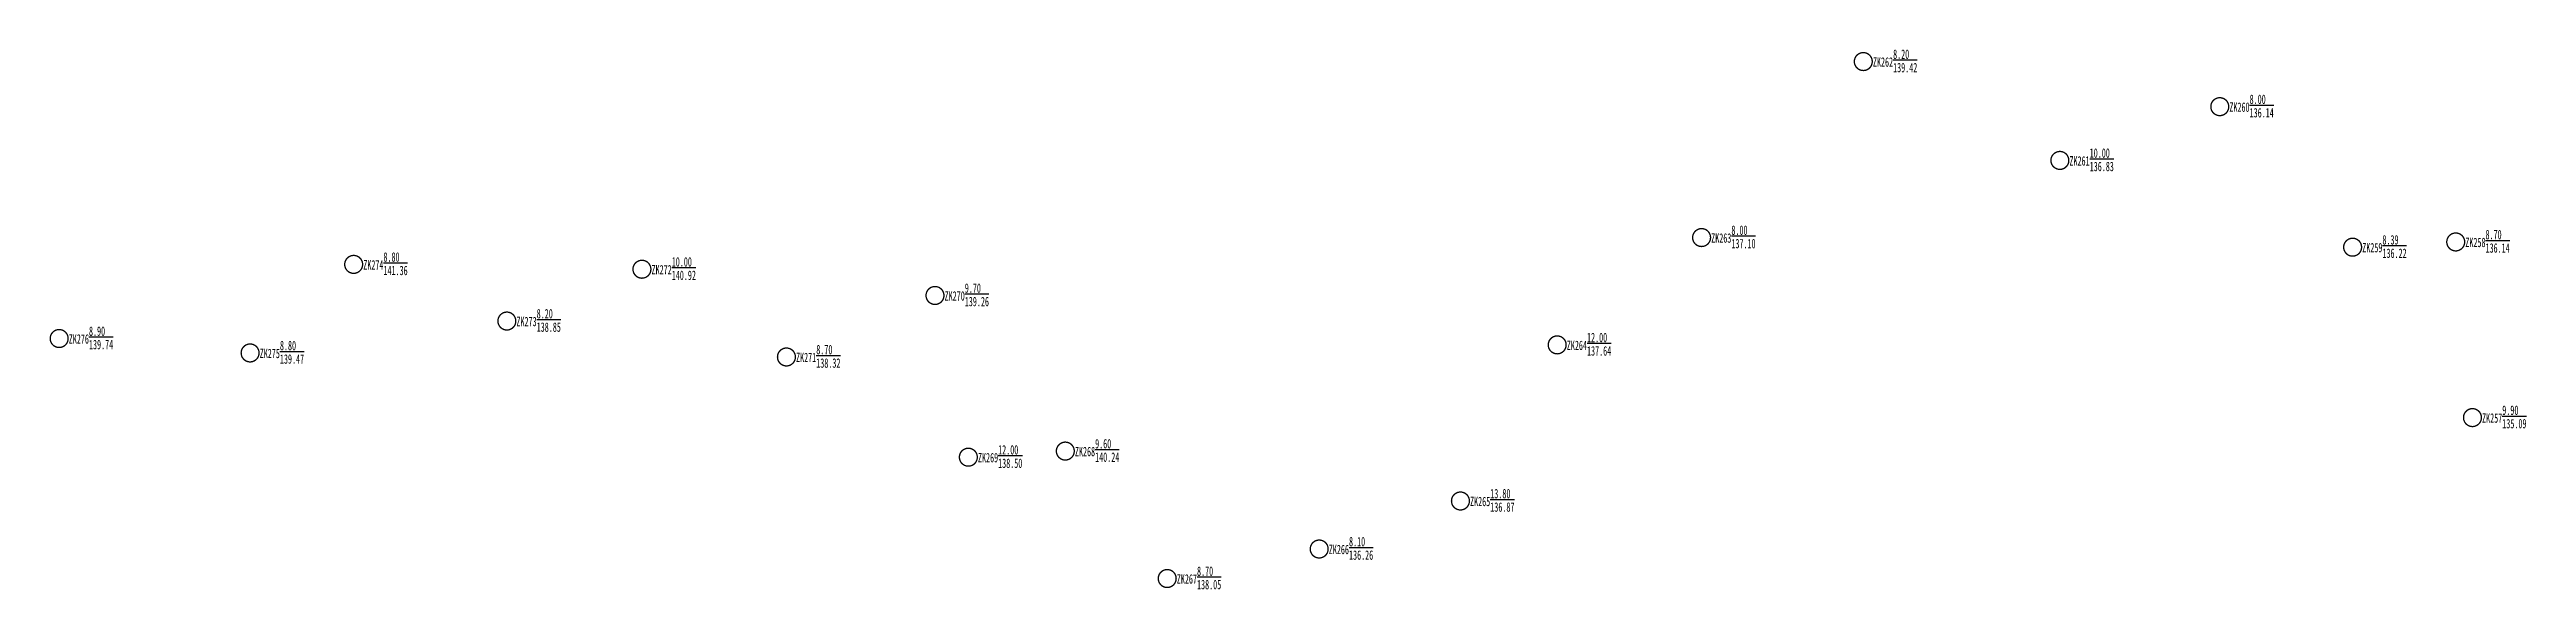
# Model space of a CAD drawing. Header units: millimetres. Extents: x 0 to 2711117, y 0 to 567555.
# Drawn here: x 2709735 to 2710288, y 562880 to 563000 of the extents above; entities that cross this region are included whole.
import ezdxf

# ---------------------------------------------------------------- set-up
doc = ezdxf.new("R2010")
doc.units = ezdxf.units.MM
doc.layers.add('勘察点方案', color=7, linetype='Continuous')
doc.styles.add('勘察孔', font='', dxfattribs={"width": 0.7, "height": 1.75})
doc.styles.get('勘察孔').set_extended_font_data('SimSun')

# ---------------------------------------------------------------- blocks, each defined once
blk = doc.blocks.new('孔_ZK257', base_point=(2.15, 2.15))
blk.add_line((8.81, 2.5), (14.21, 2.5))
at = {"color": 7, "const_width": 0.3}
blk.add_lwpolyline([(2.15, 0.15, 1), (2.15, 4.15, 1), (2.15, 0.15, 1)], format="xyb", dxfattribs=at)
at = {"style": '勘察孔', "width": 0.6}
for s, p in [('ZK257', (4.3, 1)), ('9.90', (8.81, 2.75)), ('135.09', (8.81, -0.25))]:
    blk.add_text(s, height=2.1, dxfattribs=at).set_placement(p)
blk = doc.blocks.new('孔_ZK258', base_point=(2.15, 2.15))
blk.add_line((8.81, 2.5), (14.21, 2.5))
at = {"color": 7, "const_width": 0.3}
blk.add_lwpolyline([(2.15, 0.15, 1), (2.15, 4.15, 1), (2.15, 0.15, 1)], format="xyb", dxfattribs=at)
at = {"style": '勘察孔', "width": 0.6}
for s, p in [('ZK258', (4.3, 1)), ('8.70', (8.81, 2.75)), ('136.14', (8.81, -0.25))]:
    blk.add_text(s, height=2.1, dxfattribs=at).set_placement(p)
blk = doc.blocks.new('孔_ZK259', base_point=(2.15, 2.15))
blk.add_line((8.81, 2.5), (14.21, 2.5))
at = {"color": 7, "const_width": 0.3}
blk.add_lwpolyline([(2.15, 0.15, 1), (2.15, 4.15, 1), (2.15, 0.15, 1)], format="xyb", dxfattribs=at)
at = {"style": '勘察孔', "width": 0.6}
for s, p in [('ZK259', (4.3, 1)), ('8.39', (8.81, 2.75)), ('136.22', (8.81, -0.25))]:
    blk.add_text(s, height=2.1, dxfattribs=at).set_placement(p)
blk = doc.blocks.new('孔_ZK260', base_point=(2.15, 2.15))
blk.add_line((8.81, 2.5), (14.21, 2.5))
at = {"color": 7, "const_width": 0.3}
blk.add_lwpolyline([(2.15, 0.15, 1), (2.15, 4.15, 1), (2.15, 0.15, 1)], format="xyb", dxfattribs=at)
at = {"style": '勘察孔', "width": 0.6}
for s, p in [('ZK260', (4.3, 1)), ('8.00', (8.81, 2.75)), ('136.14', (8.81, -0.25))]:
    blk.add_text(s, height=2.1, dxfattribs=at).set_placement(p)
blk = doc.blocks.new('孔_ZK261', base_point=(2.15, 2.15))
blk.add_line((8.81, 2.5), (14.21, 2.5))
at = {"color": 7, "const_width": 0.3}
blk.add_lwpolyline([(2.15, 0.15, 1), (2.15, 4.15, 1), (2.15, 0.15, 1)], format="xyb", dxfattribs=at)
at = {"style": '勘察孔', "width": 0.6}
for s, p in [('ZK261', (4.3, 1)), ('10.00', (8.81, 2.75)), ('136.83', (8.81, -0.25))]:
    blk.add_text(s, height=2.1, dxfattribs=at).set_placement(p)
blk = doc.blocks.new('孔_ZK262', base_point=(2.15, 2.15))
blk.add_line((8.81, 2.5), (14.21, 2.5))
at = {"color": 7, "const_width": 0.3}
blk.add_lwpolyline([(2.15, 0.15, 1), (2.15, 4.15, 1), (2.15, 0.15, 1)], format="xyb", dxfattribs=at)
at = {"style": '勘察孔', "width": 0.6}
for s, p in [('ZK262', (4.3, 1)), ('8.20', (8.81, 2.75)), ('139.42', (8.81, -0.25))]:
    blk.add_text(s, height=2.1, dxfattribs=at).set_placement(p)
blk = doc.blocks.new('孔_ZK263', base_point=(2.15, 2.15))
blk.add_line((8.81, 2.5), (14.21, 2.5))
at = {"color": 7, "const_width": 0.3}
blk.add_lwpolyline([(2.15, 0.15, 1), (2.15, 4.15, 1), (2.15, 0.15, 1)], format="xyb", dxfattribs=at)
at = {"style": '勘察孔', "width": 0.6}
for s, p in [('ZK263', (4.3, 1)), ('8.00', (8.81, 2.75)), ('137.10', (8.81, -0.25))]:
    blk.add_text(s, height=2.1, dxfattribs=at).set_placement(p)
blk = doc.blocks.new('孔_ZK264', base_point=(2.15, 2.15))
blk.add_line((8.81, 2.5), (14.21, 2.5))
at = {"color": 7, "const_width": 0.3}
blk.add_lwpolyline([(2.15, 0.15, 1), (2.15, 4.15, 1), (2.15, 0.15, 1)], format="xyb", dxfattribs=at)
at = {"style": '勘察孔', "width": 0.6}
for s, p in [('ZK264', (4.3, 1)), ('12.00', (8.81, 2.75)), ('137.64', (8.81, -0.25))]:
    blk.add_text(s, height=2.1, dxfattribs=at).set_placement(p)
blk = doc.blocks.new('孔_ZK265', base_point=(2.15, 2.15))
blk.add_line((8.81, 2.5), (14.21, 2.5))
at = {"color": 7, "const_width": 0.3}
blk.add_lwpolyline([(2.15, 0.15, 1), (2.15, 4.15, 1), (2.15, 0.15, 1)], format="xyb", dxfattribs=at)
at = {"style": '勘察孔', "width": 0.6}
for s, p in [('ZK265', (4.3, 1)), ('13.80', (8.81, 2.75)), ('136.87', (8.81, -0.25))]:
    blk.add_text(s, height=2.1, dxfattribs=at).set_placement(p)
blk = doc.blocks.new('孔_ZK266', base_point=(2.15, 2.15))
blk.add_line((8.81, 2.5), (14.21, 2.5))
at = {"color": 7, "const_width": 0.3}
blk.add_lwpolyline([(2.15, 0.15, 1), (2.15, 4.15, 1), (2.15, 0.15, 1)], format="xyb", dxfattribs=at)
at = {"style": '勘察孔', "width": 0.6}
for s, p in [('ZK266', (4.3, 1)), ('8.10', (8.81, 2.75)), ('136.26', (8.81, -0.25))]:
    blk.add_text(s, height=2.1, dxfattribs=at).set_placement(p)
blk = doc.blocks.new('孔_ZK267', base_point=(2.15, 2.15))
blk.add_line((8.81, 2.5), (14.21, 2.5))
at = {"color": 7, "const_width": 0.3}
blk.add_lwpolyline([(2.15, 0.15, 1), (2.15, 4.15, 1), (2.15, 0.15, 1)], format="xyb", dxfattribs=at)
at = {"style": '勘察孔', "width": 0.6}
for s, p in [('ZK267', (4.3, 1)), ('8.70', (8.81, 2.75)), ('138.05', (8.81, -0.25))]:
    blk.add_text(s, height=2.1, dxfattribs=at).set_placement(p)
blk = doc.blocks.new('孔_ZK268', base_point=(2.15, 2.15))
blk.add_line((8.81, 2.5), (14.21, 2.5))
at = {"color": 7, "const_width": 0.3}
blk.add_lwpolyline([(2.15, 0.15, 1), (2.15, 4.15, 1), (2.15, 0.15, 1)], format="xyb", dxfattribs=at)
at = {"style": '勘察孔', "width": 0.6}
for s, p in [('ZK268', (4.3, 1)), ('9.60', (8.81, 2.75)), ('140.24', (8.81, -0.25))]:
    blk.add_text(s, height=2.1, dxfattribs=at).set_placement(p)
blk = doc.blocks.new('孔_ZK269', base_point=(2.15, 2.15))
blk.add_line((8.81, 2.5), (14.21, 2.5))
at = {"color": 7, "const_width": 0.3}
blk.add_lwpolyline([(2.15, 0.15, 1), (2.15, 4.15, 1), (2.15, 0.15, 1)], format="xyb", dxfattribs=at)
at = {"style": '勘察孔', "width": 0.6}
for s, p in [('ZK269', (4.3, 1)), ('12.00', (8.81, 2.75)), ('138.50', (8.81, -0.25))]:
    blk.add_text(s, height=2.1, dxfattribs=at).set_placement(p)
blk = doc.blocks.new('孔_ZK270', base_point=(2.15, 2.15))
blk.add_line((8.81, 2.5), (14.21, 2.5))
at = {"color": 7, "const_width": 0.3}
blk.add_lwpolyline([(2.15, 0.15, 1), (2.15, 4.15, 1), (2.15, 0.15, 1)], format="xyb", dxfattribs=at)
at = {"style": '勘察孔', "width": 0.6}
for s, p in [('ZK270', (4.3, 1)), ('9.70', (8.81, 2.75)), ('139.26', (8.81, -0.25))]:
    blk.add_text(s, height=2.1, dxfattribs=at).set_placement(p)
blk = doc.blocks.new('孔_ZK271', base_point=(2.15, 2.15))
blk.add_line((8.81, 2.5), (14.21, 2.5))
at = {"color": 7, "const_width": 0.3}
blk.add_lwpolyline([(2.15, 0.15, 1), (2.15, 4.15, 1), (2.15, 0.15, 1)], format="xyb", dxfattribs=at)
at = {"style": '勘察孔', "width": 0.6}
for s, p in [('ZK271', (4.3, 1)), ('8.70', (8.81, 2.75)), ('138.32', (8.81, -0.25))]:
    blk.add_text(s, height=2.1, dxfattribs=at).set_placement(p)
blk = doc.blocks.new('孔_ZK272', base_point=(2.15, 2.15))
blk.add_line((8.81, 2.5), (14.21, 2.5))
at = {"color": 7, "const_width": 0.3}
blk.add_lwpolyline([(2.15, 0.15, 1), (2.15, 4.15, 1), (2.15, 0.15, 1)], format="xyb", dxfattribs=at)
at = {"style": '勘察孔', "width": 0.6}
for s, p in [('ZK272', (4.3, 1)), ('10.00', (8.81, 2.75)), ('140.92', (8.81, -0.25))]:
    blk.add_text(s, height=2.1, dxfattribs=at).set_placement(p)
blk = doc.blocks.new('孔_ZK273', base_point=(2.15, 2.15))
blk.add_line((8.81, 2.5), (14.21, 2.5))
at = {"color": 7, "const_width": 0.3}
blk.add_lwpolyline([(2.15, 0.15, 1), (2.15, 4.15, 1), (2.15, 0.15, 1)], format="xyb", dxfattribs=at)
at = {"style": '勘察孔', "width": 0.6}
for s, p in [('ZK273', (4.3, 1)), ('8.20', (8.81, 2.75)), ('138.85', (8.81, -0.25))]:
    blk.add_text(s, height=2.1, dxfattribs=at).set_placement(p)
blk = doc.blocks.new('孔_ZK274', base_point=(2.15, 2.15))
blk.add_line((8.81, 2.5), (14.21, 2.5))
at = {"color": 7, "const_width": 0.3}
blk.add_lwpolyline([(2.15, 0.15, 1), (2.15, 4.15, 1), (2.15, 0.15, 1)], format="xyb", dxfattribs=at)
at = {"style": '勘察孔', "width": 0.6}
for s, p in [('ZK274', (4.3, 1)), ('8.80', (8.81, 2.75)), ('141.36', (8.81, -0.25))]:
    blk.add_text(s, height=2.1, dxfattribs=at).set_placement(p)
blk = doc.blocks.new('孔_ZK275', base_point=(2.15, 2.15))
blk.add_line((8.81, 2.5), (14.21, 2.5))
at = {"color": 7, "const_width": 0.3}
blk.add_lwpolyline([(2.15, 0.15, 1), (2.15, 4.15, 1), (2.15, 0.15, 1)], format="xyb", dxfattribs=at)
at = {"style": '勘察孔', "width": 0.6}
for s, p in [('ZK275', (4.3, 1)), ('8.80', (8.81, 2.75)), ('139.47', (8.81, -0.25))]:
    blk.add_text(s, height=2.1, dxfattribs=at).set_placement(p)
blk = doc.blocks.new('孔_ZK276', base_point=(2.15, 2.15))
blk.add_line((8.81, 2.5), (14.21, 2.5))
at = {"color": 7, "const_width": 0.3}
blk.add_lwpolyline([(2.15, 0.15, 1), (2.15, 4.15, 1), (2.15, 0.15, 1)], format="xyb", dxfattribs=at)
at = {"style": '勘察孔', "width": 0.6}
for s, p in [('ZK276', (4.3, 1)), ('8.90', (8.81, 2.75)), ('139.74', (8.81, -0.25))]:
    blk.add_text(s, height=2.1, dxfattribs=at).set_placement(p)

msp = doc.modelspace()

# ---------------------------------------------------------------- block references
at = {"layer": '勘察点方案'}
for name, p in [('孔_ZK262', (2710139.7, 562997.7)), ('孔_ZK260', (2710219.33, 562987.63)), ('孔_ZK261', (2710183.61, 562975.63)), ('孔_ZK263', (2710103.58, 562958.41)), ('孔_ZK258', (2710272.03, 562957.43)), ('孔_ZK274', (2709802.5, 562952.42)), ('孔_ZK259', (2710249, 562956.26)), ('孔_ZK272', (2709866.89, 562951.34)), ('孔_ZK270', (2709932.35, 562945.48)), ('孔_ZK276', (2709736.72, 562935.87)), ('孔_ZK273', (2709836.72, 562939.77)), ('孔_ZK275', (2709779.37, 562932.65)), ('孔_ZK271', (2709899.17, 562931.75)), ('孔_ZK264', (2710071.33, 562934.45)), ('孔_ZK257', (2710275.77, 562918.22)), ('孔_ZK269', (2709939.8, 562909.38)), ('孔_ZK268', (2709961.46, 562910.74)), ('孔_ZK265', (2710049.72, 562899.6)), ('孔_ZK266', (2710018.17, 562888.88)), ('孔_ZK267', (2709984.22, 562882.29))]:
    msp.add_blockref(name, p, dxfattribs=at)

doc.saveas('drawing.dxf')
